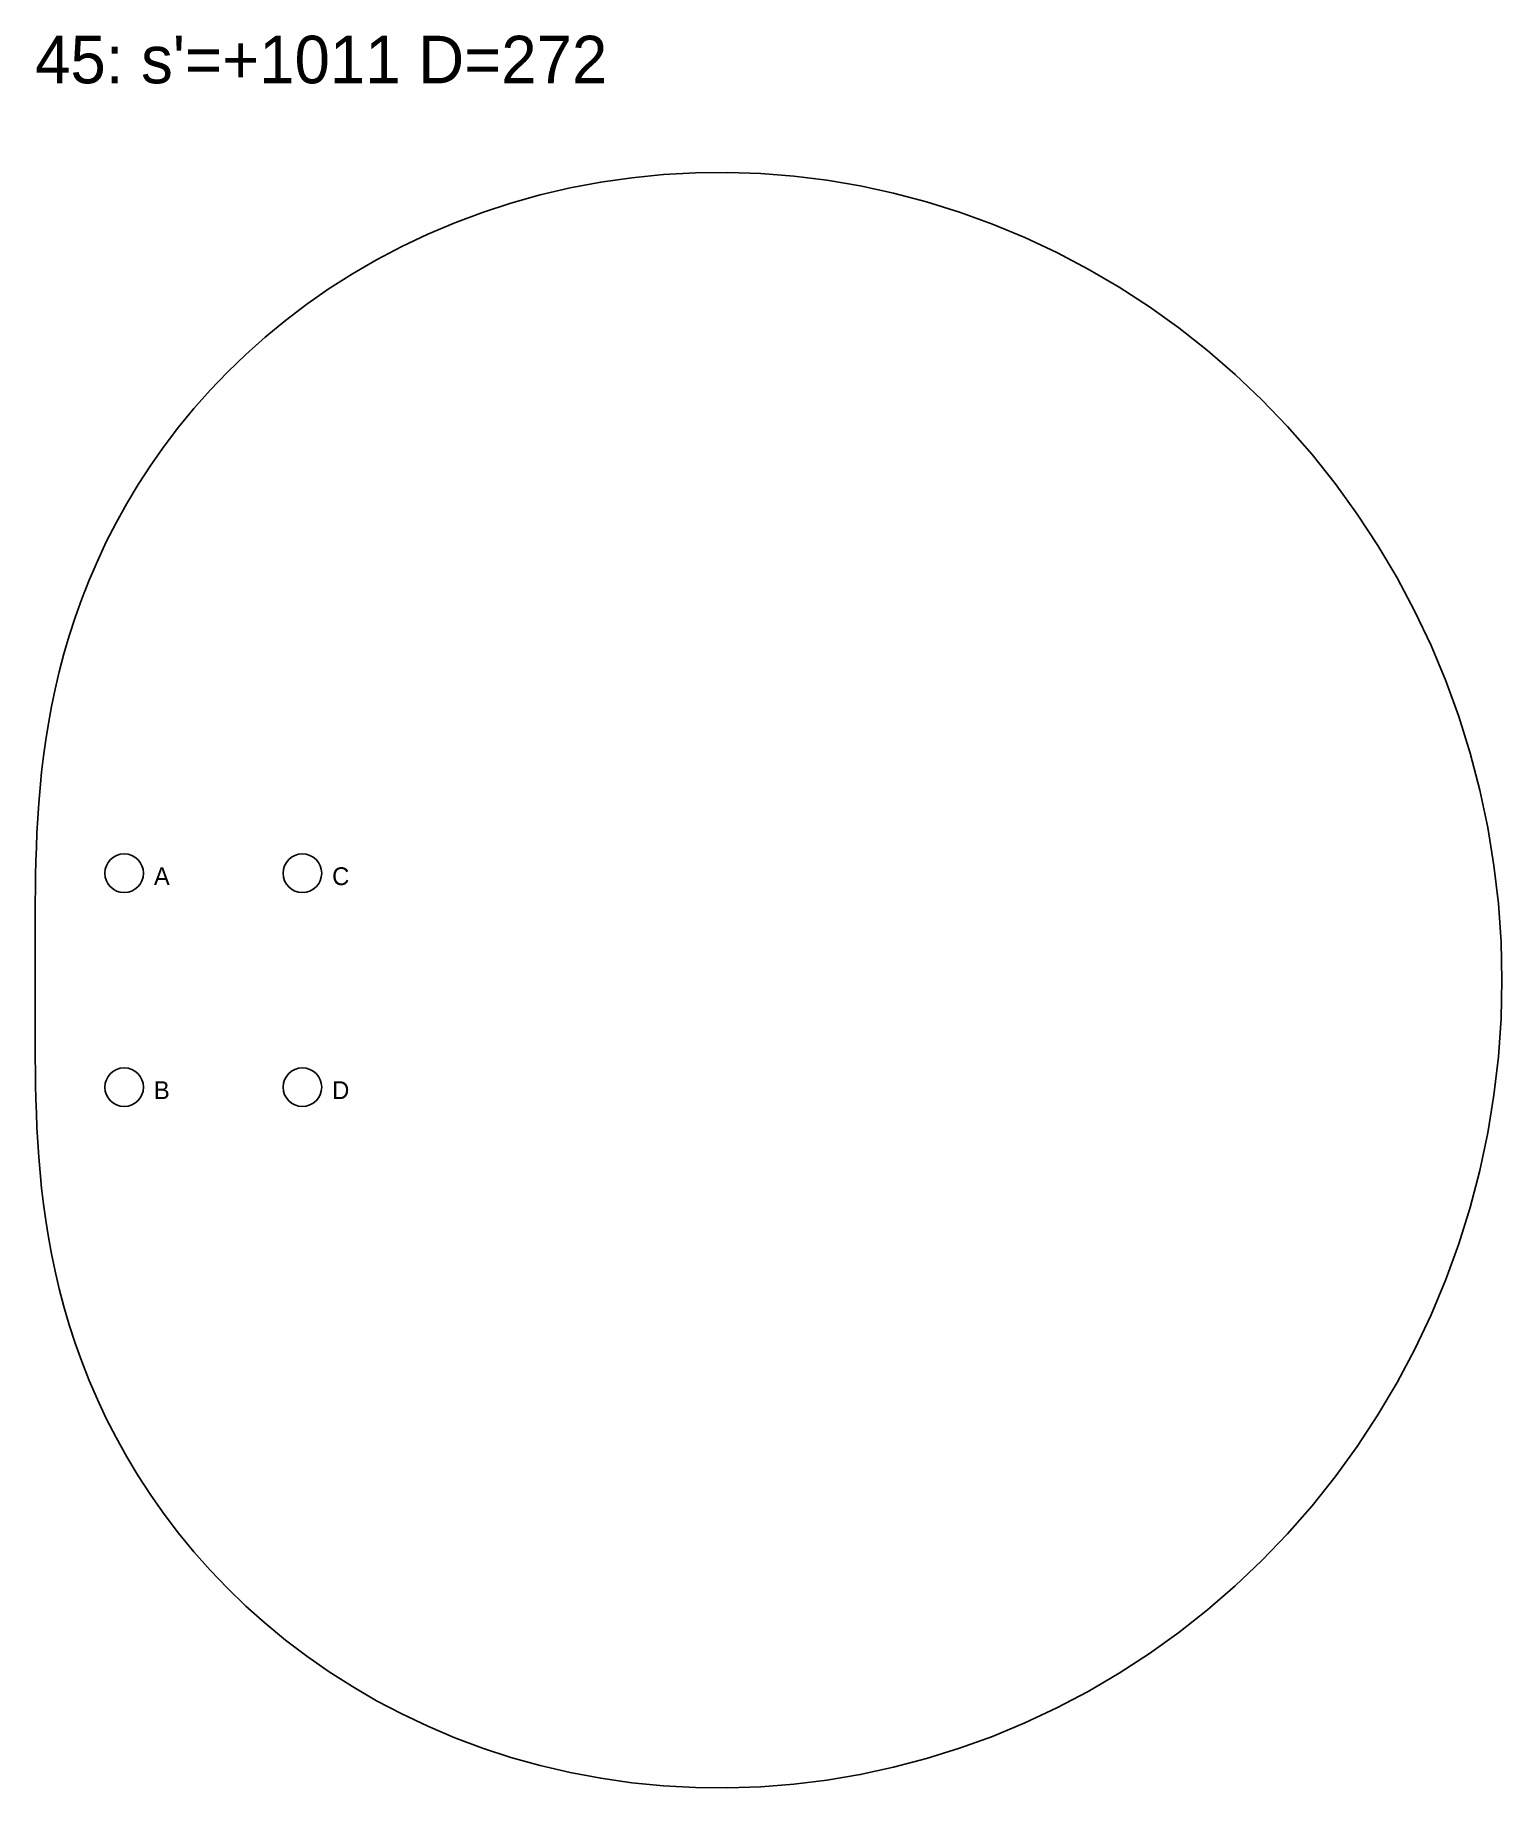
# Model space of a CAD drawing. Header units: millimetres. Extents: x 0 to 2007, y -5243 to 138.
# Drawn here: x 0 to 246.9, y -3735.9 to -3441 of the extents above; entities that cross this region are included whole.
import ezdxf

# ---------------------------------------------------------------- set-up
doc = ezdxf.new("R2010")
doc.units = ezdxf.units.MM
for name, color, linetype in [('DOWEL', 5, 'CONTINUOUS'), ('SLAB_45', 5, 'CONTINUOUS'), ('TEXT', 1, 'CONTINUOUS')]:
    doc.layers.add(name, color=color, linetype=linetype)

msp = doc.modelspace()

# ---------------------------------------------------------------- texts
at = {"layer": 'DOWEL'}
for s, p in [('A', (20, -3584)), ('C', (50, -3584)), ('B', (20, -3620)), ('D', (50, -3620))]:
    msp.add_text(s, height=3, dxfattribs=at).set_placement(p)
at = {"layer": 'TEXT'}
msp.add_text("45: s'=+1011 D=272", height=8, dxfattribs=at).set_placement((0, -3449.102))

# ---------------------------------------------------------------- linework, layer by layer
at = {"layer": 'DOWEL'}
for centre in [(15, -3582), (45, -3582), (15, -3618), (45, -3618)]:
    msp.add_circle(centre, 3.25, dxfattribs=at)
at = {"layer": 'SLAB_45'}
msp.add_lwpolyline([(246.896, -3600), (246.746, -3593.539), (246.295, -3587.094), (245.546, -3580.68), (244.499, -3574.313), (243.16, -3568.008), (241.531, -3561.781), (239.617, -3555.646), (237.425, -3549.619), (234.96, -3543.712), (232.231, -3537.941), (229.246, -3532.317), (226.012, -3526.854), (222.541, -3521.564), (218.842, -3516.459), (214.926, -3511.549), (210.805, -3506.844), (206.49, -3502.354), (201.995, -3498.087), (197.331, -3494.052), (192.512, -3490.256), (187.552, -3486.704), (182.464, -3483.402), (177.263, -3480.356), (171.963, -3477.567), (166.578, -3475.04), (161.122, -3472.776), (155.61, -3470.777), (150.056, -3469.042), (144.475, -3467.571), (138.879, -3466.363), (133.284, -3465.416), (127.702, -3464.726), (122.146, -3464.29), (116.63, -3464.102), (111.166, -3464.159), (105.766, -3464.454), (100.441, -3464.98), (95.201, -3465.73), (90.059, -3466.697), (85.022, -3467.872), (80.1, -3469.246), (75.302, -3470.812), (70.636, -3472.557), (66.108, -3474.474), (61.724, -3476.552), (57.491, -3478.78), (53.413, -3481.148), (49.495, -3483.645), (45.739, -3486.26), (42.149, -3488.983), (38.726, -3491.802), (35.472, -3494.708), (32.387, -3497.688), (29.471, -3500.734), (26.723, -3503.834), (24.141, -3506.979), (21.724, -3510.159), (19.469, -3513.365), (17.373, -3516.588), (15.431, -3519.818), (13.64, -3523.049), (11.994, -3526.272), (10.488, -3529.48), (9.118, -3532.667), (7.876, -3535.826), (6.757, -3538.953), (5.755, -3542.042), (4.862, -3545.089), (4.072, -3548.09), (3.378, -3551.042), (2.774, -3553.943), (2.251, -3556.791), (1.804, -3559.583), (1.425, -3562.321), (1.108, -3565.003), (0.846, -3567.63), (0.632, -3570.204), (0.461, -3572.724), (0.327, -3575.194), (0.224, -3577.616), (0.148, -3579.993), (0.093, -3582.327), (0.054, -3584.624), (0.029, -3586.886), (0.014, -3589.119), (0.006, -3591.326), (0.002, -3593.513), (0, -3595.684), (0, -3597.845), (0, -3600), (0, -3602.155), (0, -3604.316), (0.002, -3606.487), (0.006, -3608.674), (0.014, -3610.881), (0.029, -3613.114), (0.054, -3615.376), (0.093, -3617.673), (0.148, -3620.007), (0.224, -3622.384), (0.327, -3624.806), (0.461, -3627.276), (0.632, -3629.796), (0.846, -3632.37), (1.108, -3634.997), (1.425, -3637.679), (1.804, -3640.417), (2.251, -3643.209), (2.774, -3646.057), (3.378, -3648.958), (4.072, -3651.91), (4.862, -3654.911), (5.755, -3657.958), (6.757, -3661.047), (7.876, -3664.174), (9.118, -3667.333), (10.488, -3670.52), (11.994, -3673.728), (13.64, -3676.951), (15.431, -3680.182), (17.373, -3683.412), (19.469, -3686.635), (21.724, -3689.841), (24.141, -3693.021), (26.723, -3696.166), (29.471, -3699.266), (32.387, -3702.312), (35.472, -3705.292), (38.726, -3708.198), (42.149, -3711.017), (45.739, -3713.74), (49.495, -3716.355), (53.413, -3718.852), (57.491, -3721.22), (61.724, -3723.448), (66.108, -3725.526), (70.636, -3727.443), (75.302, -3729.188), (80.1, -3730.754), (85.022, -3732.128), (90.059, -3733.303), (95.201, -3734.27), (100.441, -3735.02), (105.766, -3735.546), (111.166, -3735.841), (116.63, -3735.898), (122.146, -3735.71), (127.702, -3735.274), (133.284, -3734.584), (138.879, -3733.637), (144.475, -3732.429), (150.056, -3730.958), (155.61, -3729.223), (161.122, -3727.224), (166.578, -3724.96), (171.963, -3722.433), (177.263, -3719.644), (182.464, -3716.598), (187.552, -3713.296), (192.512, -3709.744), (197.331, -3705.948), (201.995, -3701.913), (206.49, -3697.646), (210.805, -3693.156), (214.926, -3688.451), (218.842, -3683.541), (222.541, -3678.436), (226.012, -3673.146), (229.246, -3667.683), (232.231, -3662.059), (234.96, -3656.288), (237.425, -3650.381), (239.617, -3644.354), (241.531, -3638.219), (243.16, -3631.992), (244.499, -3625.687), (245.546, -3619.32), (246.295, -3612.906), (246.746, -3606.461)], close=True, dxfattribs=at)

msp.set_redraw_order([(e.dxf.handle, doc.entitydb.next_handle()) for e in msp.query("TEXT MTEXT ATTDEF DIMENSION ARC_DIMENSION")])  # texts and dimensions are drawn at this point

doc.saveas('drawing.dxf')
